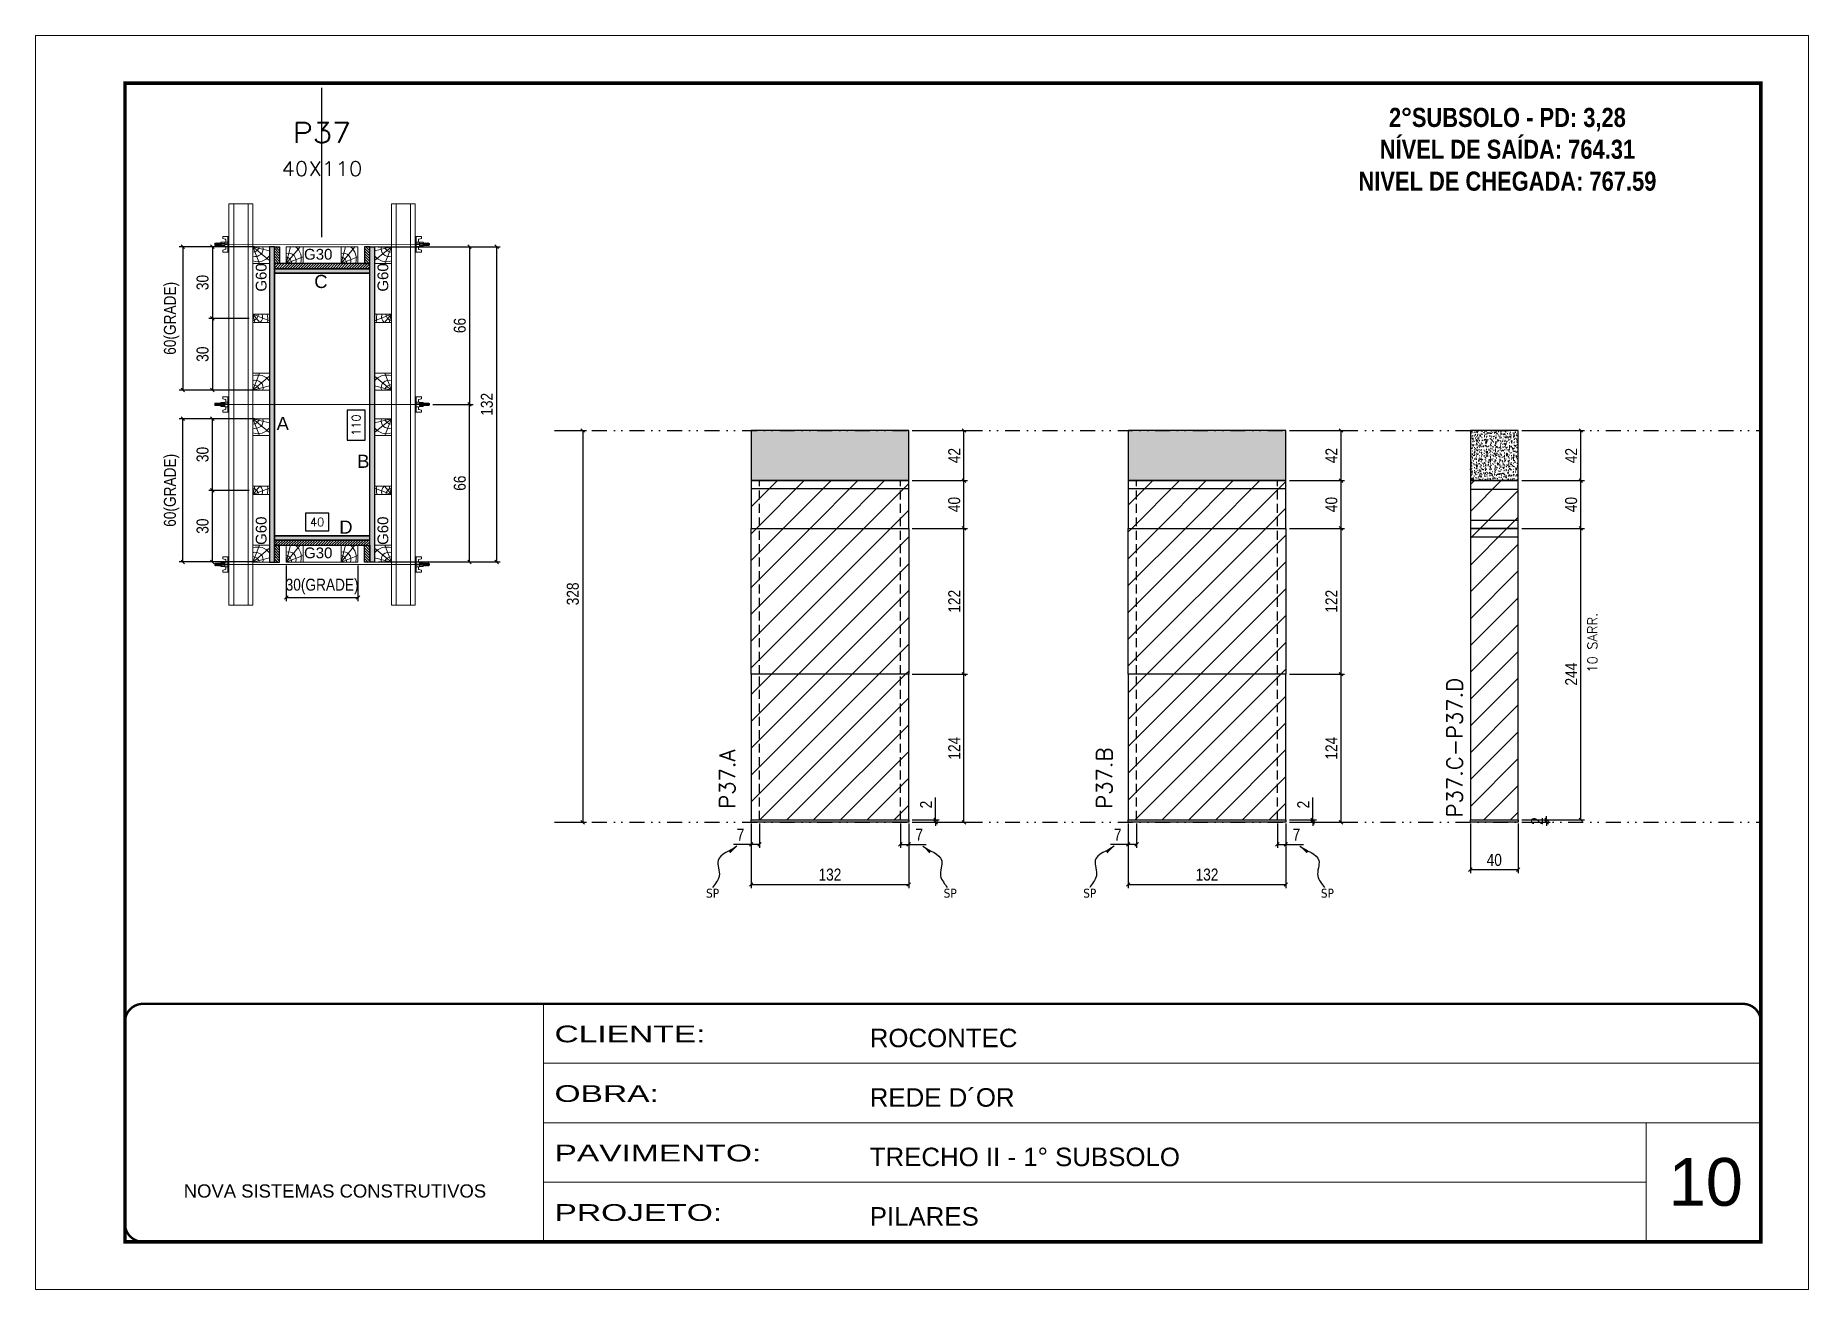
# Model space of a CAD drawing. Extents: x 1945 to 10875, y -3405 to 3369.
# Drawn here: x 3544 to 5029, y -1107 to -57 of the extents above; entities that cross this region are included whole.
import ezdxf
from ezdxf.enums import TextEntityAlignment as Align

# ---------------------------------------------------------------- set-up
doc = ezdxf.new("R2010")
doc.units = 0
for name, pattern in [('CONTINUO', [0]), ('DASHED', [0.75, 0.5, -0.25]), ('DIVIDE2', [0.625, 0.25, -0.125, 0, -0.125, 0, -0.125]), ('HIDDEN', [0.375, 0.25, -0.125])]:
    doc.linetypes.add(name, pattern=pattern)
for name, color, linetype, lineweight in [('CARIMBO', 255, 'Continuous', 9), ('Folhas', 255, 'Continuous', 9), ('Hachura', 251, 'Continuous', 9), ('Madeira', 126, 'Continuous', 18), ('Perfil Metálico', 224, 'Continuous', 18), ('SARRAFO DE PRESSAO', 251, 'DASHED', 9), ('Texto Seção', 7, 'Continuous', 15)]:
    doc.layers.add(name, color=color, linetype=linetype, lineweight=lineweight)
for name, color, linetype in [('CHAPA', 1, 'Continuous'), ('COTA', 241, 'Continuous'), ('cotas', 4, 'Continuous'), ('FUNDOS', 1, 'Continuous'), ('MEIO_PONT', 93, 'Continuous'), ('NOMENCLATURA', 7, 'Continuous'), ('Nível', 160, 'Continuous'), ('Painéis', 200, 'Continuous'), ('SARR_2.2x7', 40, 'Continuous'), ('SARRAFO', 251, 'Continuous'), ('Sarrafo de Pressão', 42, 'HIDDEN'), ('texto', 7, 'Continuous'), ('Texto de Titulo', 7, 'Continuous'), ('Texto Qtd Sarr', 242, 'Continuous'), ('TEXTO_GERAL', 7, 'Continuous')]:
    doc.layers.add(name, color=color, linetype=linetype)
doc.styles.add('ARIAL', font='arial.ttf')
doc.styles.add('COTA TECNICA', font='techl___.ttf', dxfattribs={"height": 10})
doc.styles.add('COTA TECNICA 2X', font='techl___.ttf', dxfattribs={"height": 10})
doc.styles.add('COTA TECNICA-50', font='techl___.ttf', dxfattribs={"height": 10})
doc.styles.add('REGUA-120', font='ROMANS.shx', dxfattribs={"height": 15})
doc.styles.add('ROMANC', font='techb___.ttf', dxfattribs={"height": 2.5})
doc.styles.add('ROMANS', font='romans.shx')
doc.styles.add('SANSSERIF', font='sas_____.pfb')
doc.styles.get("Standard").update_dxf_attribs({"font": 'arial.ttf'})
doc.styles.add('Tecnologia', font='')
doc.styles.get('Tecnologia').set_extended_font_data('Forgotten Futurist')
doc.dimstyles.new('COTA PAINEL-50', dxfattribs={"dimtxt": 10, "dimasz": 3, "dimexe": 3, "dimexo": 3, "dimgap": 3, "dimtad": 1, "dimdec": 1, "dimzin": 12, "dimdsep": 46, "dimtxsty": 'COTA TECNICA-50', "dimblk1": 'OBLIQUE', "dimblk2": 'OBLIQUE', "dimsah": 1, "dimcen": 0.9, "dimclrd": 4, "dimclre": 4, "dimclrt": 240, "dimadec": 1, "dimazin": 3, "dimtfac": 1, "dimtdec": 1, "dimtmove": 0, "dimatfit": 3, "dimfxl": 1, "dimtolj": 1, "dimtzin": 12, "dimarcsym": 0})
doc.dimstyles.new('PAINEL', dxfattribs={"dimtxt": 10, "dimasz": 3, "dimexe": 3, "dimexo": 3, "dimgap": 3, "dimtad": 1, "dimdec": 1, "dimzin": 12, "dimdsep": 46, "dimtxsty": 'COTA TECNICA', "dimblk1": 'OBLIQUE', "dimblk2": 'OBLIQUE', "dimsah": 1, "dimcen": 0.9, "dimclrd": 4, "dimclre": 4, "dimclrt": 240, "dimadec": 1, "dimazin": 3, "dimtfac": 1, "dimtdec": 1, "dimtmove": 0, "dimatfit": 3, "dimfxl": 1, "dimtolj": 1, "dimtzin": 12, "dimarcsym": 0})
doc.dimstyles.new('SECAO PILAR', dxfattribs={"dimtxt": 10, "dimasz": 3, "dimexe": 3, "dimexo": 3, "dimgap": 3, "dimtad": 1, "dimdec": 1, "dimlfac": 0.5, "dimzin": 12, "dimdsep": 46, "dimtxsty": 'COTA TECNICA 2X', "dimblk1": 'OBLIQUE', "dimblk2": 'OBLIQUE', "dimsah": 1, "dimcen": 0.9, "dimclrd": 256, "dimclre": 256, "dimclrt": 256, "dimadec": 1, "dimazin": 3, "dimtfac": 1, "dimtdec": 1, "dimtmove": 0, "dimatfit": 3, "dimfxl": 1, "dimtolj": 1, "dimtzin": 12, "dimarcsym": 0})
doc.dimstyles.new('SECÇÃO 2', dxfattribs={"dimtxt": 7, "dimasz": 6, "dimexe": 0.18, "dimexo": 2, "dimgap": -4, "dimtad": 3, "dimdec": 1, "dimlfac": 0.5, "dimzin": 12, "dimdsep": 46, "dimtxsty": 'ROMANS', "dimblk": 'ARCHTICK', "dimcen": 0.09, "dimse1": 1, "dimse2": 1, "dimsd1": 1, "dimsd2": 1, "dimclrd": 180, "dimclre": 5, "dimclrt": 1, "dimadec": 0, "dimazin": 3, "dimtfac": 1, "dimtdec": 1, "dimtofl": 0, "dimtmove": 0, "dimatfit": 3, "dimldrblk": 'ARCHTICK', "dimfxl": 1, "dimtolj": 1, "dimtzin": 0, "dimarcsym": 0})
doc.dimstyles.get("Standard").update_dxf_attribs({"dimtxt": 0.18, "dimasz": 0.18, "dimexe": 0.18, "dimexo": 0.0625, "dimgap": 0.09, "dimtad": 0, "dimtih": 1, "dimtoh": 1, "dimdec": 4, "dimzin": 0, "dimdsep": 46, "dimtxsty": 'Standard', "dimcen": 0.09, "dimadec": 0, "dimazin": 0, "dimtfac": 1, "dimtdec": 4, "dimtofl": 0, "dimtmove": 0, "dimatfit": 3, "dimfxl": 1, "dimtolj": 1, "dimtzin": 0, "dimarcsym": 0})
pattern_1 = [(45, (-127075.793, -33000.405), (-11.2253202, 11.2253202), [])]

msp = doc.modelspace()

# ---------------------------------------------------------------- texts
at = {"layer": 'CARIMBO', "style": 'ARIAL'}
msp.add_text('10', height=40, dxfattribs=at).set_placement((4911.57, -1037.21))
at = {"layer": 'NOMENCLATURA', "color": 2, "insert": (4776.53, -91.29), "char_height": 16, "attachment_point": 2, "style": 'ROMANC'}
msp.add_mtext_dynamic_manual_height_columns('\\P2°SUBSOLO - PD: 3,28\\PNÍVEL DE SAÍDA: 764.31\\PNIVEL DE CHEGADA: 767.59', width=300.2766, gutter_width=1, heights=[0], dxfattribs=at)
at = {"layer": 'texto', "color": 0, "char_height": 7.5, "attachment_point": 5}
for insert in [(4110.82, -775.56), (4309.84, -775.56), (4426.69, -775.56), (4625.72, -775.56)]:
    msp.add_mtext('{\\fTahoma|b0|i0|c0|p34;\\C4;SP}', dxfattribs=dict(at, insert=insert))
at = {"layer": 'Texto Seção', "color": 0, "linetype": 'Continuous', "style": 'SANSSERIF'}
for p in [(3732.75, -271.84), (3834.69, -271.84), (3732.75, -483.91), (3834.69, -483.91)]:
    msp.add_text('G60', height=9, rotation=90, dxfattribs=at).set_placement(p, align=Align.MIDDLE_LEFT)
at = {"layer": 'Texto Seção', "linetype": 'Continuous', "style": 'ROMANS'}
msp.add_text('10 SARR.', height=8, rotation=90, dxfattribs=at).set_placement((4851.66, -590.78))
at = {"layer": 'Texto Seção', "char_height": 13, "width": 285.3299, "attachment_point": 7, "rotation": 90, "style": 'REGUA-120'}
for s, insert in [('P37.C-P37.D', (4738.84, -712.14)), ('P37.A', (4129.6, -704.82)), ('P37.B', (4445.47, -704.82))]:
    msp.add_mtext(s, dxfattribs=dict(at, insert=insert))
at = {"layer": 'TEXTO_GERAL', "style": 'ARIAL'}
for s, p in [('C', (3782.78, -263.3)), ('A', (3750.83, -382.24)), ('B', (3818.33, -413.87)), ('D', (3803.73, -468.99))]:
    msp.add_text(s, height=11, dxfattribs=at).set_placement(p, align=Align.MIDDLE_CENTER)
at = {"layer": 'TEXTO_GERAL', "color": 0, "linetype": 'Continuous', "char_height": 9, "width": 285.3299, "attachment_point": 7, "style": 'SANSSERIF'}
for insert in [(3768.65, -245.18), (3768.65, -495.18)]:
    msp.add_mtext('G30', dxfattribs=dict(at, insert=insert))

# ---------------------------------------------------------------- blocks, each defined once
blk = doc.blocks.new('9999999999')
at = {"color": 30, "linetype": 'CONTINUO'}
for p, q in [((98564.6, 34230.2), (98564.6, 34429.4)), ((98564.6, 34379.6), (99584, 34379.6)), ((98564.6, 34329.8), (99488, 34329.8)), ((99584, 34329.8), (99488, 34329.8)), ((99488, 34329.8), (99488, 34230.2)), ((98564.6, 34280), (99488, 34280))]:
    blk.add_line(p, q, dxfattribs=at)
at = {"color": 30, "linetype": 'CONTINUO', "const_width": 2}
blk.add_lwpolyline([(99584, 34230.2), (99584, 34414.4, 0.414214), (99569, 34429.4), (98229, 34429.4, 0.414214), (98214, 34414.4), (98214, 34245.2, 0.414214), (98229, 34230.2), (99584, 34230.2)], format="xyb", dxfattribs=at)
at = {"layer": 'Folhas'}
blk.add_lwpolyline([(98139, 34190.2), (99624, 34190.2), (99624, 35240.2), (98139, 35240.2)], close=True, dxfattribs=at)
at = {"layer": 'Folhas', "color": 30, "const_width": 3}
blk.add_lwpolyline([(98214, 34230.2), (99584, 34230.2), (99584, 35200.2), (98214, 35200.2)], close=True, dxfattribs=at)
at = {"color": 7, "linetype": 'Continuous', "ltscale": 5, "style": 'ARIAL'}
for s, height, p in [('ROCONTEC', 15.48, (98837.7, 34393.1)), ('REDE D´OR', 15.48, (98837.7, 34343.3)), ('TRECHO II - 1° SUBSOLO', 15.483, (98837.7, 34293.5)), ('NOVA SISTEMAS CONSTRUTIVOS', 11.059, (98263.2, 34267.2)), ('PILARES', 15.48, (98837.7, 34243.7))]:
    blk.add_text(s, height=height, dxfattribs=at).set_placement(p)
at = {"layer": 'Folhas', "color": 7, "style": 'Tecnologia', "width": 1.5}
for s, p in [('CLIENTE:', (98573.7, 34397.2)), ('OBRA:', (98573.7, 34347.3)), ('PAVIMENTO:', (98573.7, 34297.5)), ('PROJETO:', (98573.7, 34247.7))]:
    blk.add_text(s, height=14, dxfattribs=at).set_placement(p)
blk = doc.blocks.new('_Oblique')
at = {"color": 0, "linetype": 'ByBlock', "lineweight": -2}
blk.add_line((-0.5, -0.5), (0.5, 0.5), dxfattribs=at)
blk = doc.blocks.new('*D418')
at = {"layer": 'cotas', "color": 4, "linetype": 'ByBlock', "lineweight": -2, "transparency": 16777216}
for p, q in [((3981.4, -388.1), (4005.1, -388.1)), ((4002.1, -388.1), (4002.1, -716.1)), ((3981.4, -716.1), (4005.1, -716.1))]:
    blk.add_line(p, q, dxfattribs=at)
at = {"layer": 'Defpoints', "color": 0, "linetype": 'ByBlock', "transparency": 16777216}
for p in [(3978.4, -388.1), (3978.4, -716.1), (4002.1, -716.1)]:
    blk.add_point(p, dxfattribs=at)
at = {"layer": 'cotas', "color": 4, "linetype": 'ByBlock', "lineweight": -2, "transparency": 16777216, "xscale": 3, "yscale": 3, "zscale": 3}
for p, rotation in [((4002.1, -388.1), 90), ((4002.1, -716.1), 270)]:
    blk.add_blockref('_Oblique', p, dxfattribs=dict(at, rotation=rotation))
at = {"layer": 'cotas', "color": 240, "linetype": 'ByBlock', "transparency": 16777216, "insert": (3993.8, -524.9), "char_height": 10, "attachment_point": 5, "rotation": 90, "style": 'COTA TECNICA'}
blk.add_mtext('\\A1;328', dxfattribs=at)
blk = doc.blocks.new('*D246')
at = {"layer": 'COTA', "color": 4, "lineweight": -2, "transparency": 16777216}
for p, q in [((4143.1, -717.1), (4143.1, -771.2)), ((4275.1, -717.1), (4275.1, -771.2)), ((4143.1, -768.2), (4275.1, -768.2))]:
    blk.add_line(p, q, dxfattribs=at)
at = {"layer": 'Defpoints', "color": 0, "transparency": 16777216}
for p in [(4143.1, -714.1), (4275.1, -714.1), (4275.1, -768.2)]:
    blk.add_point(p, dxfattribs=at)
at = {"layer": 'COTA', "color": 4, "lineweight": -2, "transparency": 16777216, "xscale": 3, "yscale": 3, "zscale": 3, "rotation": 180}
blk.add_blockref('_Oblique', (4143.1, -768.2), dxfattribs=at)
at = {"layer": 'COTA', "color": 4, "lineweight": -2, "transparency": 16777216, "xscale": 3, "yscale": 3, "zscale": 3}
blk.add_blockref('_Oblique', (4275.1, -768.2), dxfattribs=at)
at = {"layer": 'COTA', "color": 240, "transparency": 16777216, "insert": (4209.1, -760), "char_height": 10, "attachment_point": 5, "style": 'COTA TECNICA'}
blk.add_mtext('\\A1;132', dxfattribs=at)
blk = doc.blocks.new('*D297')
at = {"layer": 'COTA', "color": 4, "lineweight": -2, "transparency": 16777216}
for p, q in [((4278.1, -388.1), (4324.3, -388.1)), ((4321.3, -430.1), (4321.3, -388.1)), ((4278.1, -430.1), (4324.3, -430.1))]:
    blk.add_line(p, q, dxfattribs=at)
at = {"layer": 'Defpoints', "color": 0, "transparency": 16777216}
for p in [(4275.1, -388.1), (4321.3, -388.1), (4275.1, -430.1)]:
    blk.add_point(p, dxfattribs=at)
at = {"layer": 'COTA', "color": 4, "lineweight": -2, "transparency": 16777216, "xscale": 3, "yscale": 3, "zscale": 3}
for p, rotation in [((4321.3, -388.1), 90), ((4321.3, -430.1), 270)]:
    blk.add_blockref('_Oblique', p, dxfattribs=dict(at, rotation=rotation))
at = {"layer": 'COTA', "color": 240, "transparency": 16777216, "insert": (4313.2, -409.1), "char_height": 10, "attachment_point": 5, "rotation": 90, "style": 'COTA TECNICA'}
blk.add_mtext('\\A1;42', dxfattribs=at)
blk = doc.blocks.new('*D298')
at = {"layer": 'COTA', "color": 4, "lineweight": -2, "transparency": 16777216}
for p, q in [((4278.1, -592.1), (4324.3, -592.1)), ((4321.3, -716.1), (4321.3, -592.1)), ((4278.1, -716.1), (4324.3, -716.1))]:
    blk.add_line(p, q, dxfattribs=at)
at = {"layer": 'Defpoints', "color": 0, "transparency": 16777216}
for p in [(4275.1, -592.1), (4321.3, -592.1), (4275.1, -716.1)]:
    blk.add_point(p, dxfattribs=at)
at = {"layer": 'COTA', "color": 4, "lineweight": -2, "transparency": 16777216, "xscale": 3, "yscale": 3, "zscale": 3}
for p, rotation in [((4321.3, -592.1), 90), ((4321.3, -716.1), 270)]:
    blk.add_blockref('_Oblique', p, dxfattribs=dict(at, rotation=rotation))
at = {"layer": 'COTA', "color": 240, "transparency": 16777216, "insert": (4313.2, -654.1), "char_height": 10, "attachment_point": 5, "rotation": 90, "style": 'COTA TECNICA-50'}
blk.add_mtext('\\A1;124', dxfattribs=at)
blk = doc.blocks.new('*D299')
at = {"layer": 'COTA', "color": 4, "lineweight": -2, "transparency": 16777216}
for p, q in [((4297.6, -714.1), (4297.6, -695.3)), ((4278.1, -714.1), (4300.6, -714.1)), ((4278.1, -716.1), (4300.6, -716.1)), ((4297.6, -716.1), (4297.6, -714.1)), ((4297.6, -716.1), (4297.6, -719.1))]:
    blk.add_line(p, q, dxfattribs=at)
at = {"layer": 'Defpoints', "color": 0, "transparency": 16777216}
for p in [(4275.1, -714.1), (4275.1, -716.1), (4297.6, -716.1)]:
    blk.add_point(p, dxfattribs=at)
at = {"layer": 'COTA', "color": 4, "lineweight": -2, "transparency": 16777216, "xscale": 3, "yscale": 3, "zscale": 3}
for p, rotation in [((4297.6, -714.1), 270), ((4297.6, -716.1), 90)]:
    blk.add_blockref('_Oblique', p, dxfattribs=dict(at, rotation=rotation))
at = {"layer": 'COTA', "color": 240, "transparency": 16777216, "insert": (4289.6, -701.3), "char_height": 10, "attachment_point": 5, "rotation": 90, "style": 'COTA TECNICA-50'}
blk.add_mtext('\\A1;2', dxfattribs=at)
blk = doc.blocks.new('*D300')
at = {"layer": 'COTA', "color": 4, "linetype": 'ByBlock', "lineweight": -2, "transparency": 16777216}
for p, q in [((4278.1, -470.1), (4324.3, -470.1)), ((4321.3, -592.1), (4321.3, -470.1)), ((4278.1, -592.1), (4324.3, -592.1))]:
    blk.add_line(p, q, dxfattribs=at)
at = {"layer": 'Defpoints', "color": 0, "linetype": 'ByBlock', "transparency": 16777216}
for p in [(4275.1, -470.1), (4321.3, -470.1), (4275.1, -592.1)]:
    blk.add_point(p, dxfattribs=at)
at = {"layer": 'COTA', "color": 4, "linetype": 'ByBlock', "lineweight": -2, "transparency": 16777216, "xscale": 3, "yscale": 3, "zscale": 3}
for p, rotation in [((4321.3, -470.1), 90), ((4321.3, -592.1), 270)]:
    blk.add_blockref('_Oblique', p, dxfattribs=dict(at, rotation=rotation))
at = {"layer": 'COTA', "color": 240, "linetype": 'ByBlock', "transparency": 16777216, "insert": (4313.2, -531.1), "char_height": 10, "attachment_point": 5, "rotation": 90, "style": 'COTA TECNICA'}
blk.add_mtext('\\A1;122', dxfattribs=at)
blk = doc.blocks.new('*D301')
at = {"layer": 'COTA', "color": 4, "lineweight": -2, "transparency": 16777216}
for p, q in [((4143.1, -719.1), (4143.1, -737.6)), ((4150.1, -717.1), (4150.1, -737.6)), ((4143.1, -734.6), (4128.3, -734.6)), ((4150.1, -734.6), (4143.1, -734.6))]:
    blk.add_line(p, q, dxfattribs=at)
at = {"layer": 'Defpoints', "color": 0, "transparency": 16777216}
for p in [(4143.1, -716.1), (4150.1, -714.1), (4143.1, -734.6)]:
    blk.add_point(p, dxfattribs=at)
at = {"layer": 'COTA', "color": 4, "lineweight": -2, "transparency": 16777216, "xscale": 3, "yscale": 3, "zscale": 3, "rotation": 180}
blk.add_blockref('_Oblique', (4143.1, -734.6), dxfattribs=at)
at = {"layer": 'COTA', "color": 4, "lineweight": -2, "transparency": 16777216, "xscale": 3, "yscale": 3, "zscale": 3}
blk.add_blockref('_Oblique', (4150.1, -734.6), dxfattribs=at)
at = {"layer": 'COTA', "color": 240, "transparency": 16777216, "insert": (4134.2, -726.5), "char_height": 10, "attachment_point": 5, "style": 'COTA TECNICA-50'}
blk.add_mtext('\\A1;7', dxfattribs=at)
blk = doc.blocks.new('*D302')
at = {"layer": 'COTA', "color": 4, "lineweight": -2, "transparency": 16777216}
for p, q in [((4268.1, -717.1), (4268.1, -737.6)), ((4275.1, -719.1), (4275.1, -737.6)), ((4268.1, -734.6), (4275.1, -734.6)), ((4275.1, -734.6), (4289.8, -734.6))]:
    blk.add_line(p, q, dxfattribs=at)
at = {"layer": 'Defpoints', "color": 0, "transparency": 16777216}
for p in [(4268.1, -714.1), (4275.1, -716.1), (4275.1, -734.6)]:
    blk.add_point(p, dxfattribs=at)
at = {"layer": 'COTA', "color": 4, "lineweight": -2, "transparency": 16777216, "xscale": 3, "yscale": 3, "zscale": 3, "rotation": 180}
blk.add_blockref('_Oblique', (4268.1, -734.6), dxfattribs=at)
at = {"layer": 'COTA', "color": 4, "lineweight": -2, "transparency": 16777216, "xscale": 3, "yscale": 3, "zscale": 3}
blk.add_blockref('_Oblique', (4275.1, -734.6), dxfattribs=at)
at = {"layer": 'COTA', "color": 240, "transparency": 16777216, "insert": (4283.9, -726.5), "char_height": 10, "attachment_point": 5, "style": 'COTA TECNICA-50'}
blk.add_mtext('\\A1;7', dxfattribs=at)
blk = doc.blocks.new('*D303')
at = {"layer": 'COTA', "color": 4, "lineweight": -2, "transparency": 16777216}
for p, q in [((4788.5, -470.1), (4841, -470.1)), ((4838, -714.1), (4838, -470.1)), ((4788.5, -714.1), (4841, -714.1))]:
    blk.add_line(p, q, dxfattribs=at)
at = {"layer": 'Defpoints', "color": 0, "transparency": 16777216}
for p in [(4785.5, -470.1), (4838, -470.1), (4785.5, -714.1)]:
    blk.add_point(p, dxfattribs=at)
at = {"layer": 'COTA', "color": 4, "lineweight": -2, "transparency": 16777216, "xscale": 3, "yscale": 3, "zscale": 3}
for p, rotation in [((4838, -470.1), 90), ((4838, -714.1), 270)]:
    blk.add_blockref('_Oblique', p, dxfattribs=dict(at, rotation=rotation))
at = {"layer": 'COTA', "color": 240, "transparency": 16777216, "insert": (4829.9, -592.1), "char_height": 10, "attachment_point": 5, "rotation": 90, "style": 'COTA TECNICA'}
blk.add_mtext('\\A1;244', dxfattribs=at)
blk = doc.blocks.new('*D304')
at = {"layer": 'COTA', "color": 4, "lineweight": -2, "transparency": 16777216}
for p, q in [((4788.5, -388.1), (4841, -388.1)), ((4838, -430.1), (4838, -388.1)), ((4788.5, -430.1), (4841, -430.1))]:
    blk.add_line(p, q, dxfattribs=at)
at = {"layer": 'Defpoints', "color": 0, "transparency": 16777216}
for p in [(4785.5, -388.1), (4838, -388.1), (4785.5, -430.1)]:
    blk.add_point(p, dxfattribs=at)
at = {"layer": 'COTA', "color": 4, "lineweight": -2, "transparency": 16777216, "xscale": 3, "yscale": 3, "zscale": 3}
for p, rotation in [((4838, -388.1), 90), ((4838, -430.1), 270)]:
    blk.add_blockref('_Oblique', p, dxfattribs=dict(at, rotation=rotation))
at = {"layer": 'COTA', "color": 240, "transparency": 16777216, "insert": (4829.9, -409.1), "char_height": 10, "attachment_point": 5, "rotation": 90, "style": 'COTA TECNICA'}
blk.add_mtext('\\A1;42', dxfattribs=at)
blk = doc.blocks.new('*D305')
at = {"layer": 'COTA', "color": 4, "lineweight": -2, "transparency": 16777216}
for p, q in [((4745.5, -717.1), (4745.5, -758.8)), ((4785.5, -717.1), (4785.5, -758.8)), ((4745.5, -755.8), (4785.5, -755.8))]:
    blk.add_line(p, q, dxfattribs=at)
at = {"layer": 'Defpoints', "color": 0, "transparency": 16777216}
for p in [(4745.5, -714.1), (4785.5, -714.1), (4785.5, -755.8)]:
    blk.add_point(p, dxfattribs=at)
at = {"layer": 'COTA', "color": 4, "lineweight": -2, "transparency": 16777216, "xscale": 3, "yscale": 3, "zscale": 3, "rotation": 180}
blk.add_blockref('_Oblique', (4745.5, -755.8), dxfattribs=at)
at = {"layer": 'COTA', "color": 4, "lineweight": -2, "transparency": 16777216, "xscale": 3, "yscale": 3, "zscale": 3}
blk.add_blockref('_Oblique', (4785.5, -755.8), dxfattribs=at)
at = {"layer": 'COTA', "color": 240, "transparency": 16777216, "insert": (4765.5, -747.7), "char_height": 10, "attachment_point": 5, "style": 'COTA TECNICA'}
blk.add_mtext('\\A1;40', dxfattribs=at)
blk = doc.blocks.new('*D429')
at = {"layer": 'COTA', "color": 4, "linetype": 'ByBlock', "lineweight": -2, "transparency": 16777216}
for p, q in [((4788.5, -430.1), (4841, -430.1)), ((4838, -470.1), (4838, -430.1)), ((4788.5, -470.1), (4841, -470.1))]:
    blk.add_line(p, q, dxfattribs=at)
at = {"layer": 'Defpoints', "color": 0, "linetype": 'ByBlock', "transparency": 16777216}
for p in [(4785.5, -430.1), (4838, -430.1), (4785.5, -470.1)]:
    blk.add_point(p, dxfattribs=at)
at = {"layer": 'COTA', "color": 4, "linetype": 'ByBlock', "lineweight": -2, "transparency": 16777216, "xscale": 3, "yscale": 3, "zscale": 3}
for p, rotation in [((4838, -430.1), 90), ((4838, -470.1), 270)]:
    blk.add_blockref('_Oblique', p, dxfattribs=dict(at, rotation=rotation))
at = {"layer": 'COTA', "color": 240, "linetype": 'ByBlock', "transparency": 16777216, "insert": (4829.9, -450.1), "char_height": 10, "attachment_point": 5, "rotation": 90, "style": 'COTA TECNICA'}
blk.add_mtext('\\A1;40', dxfattribs=at)
blk = doc.blocks.new('*D306')
at = {"layer": 'COTA', "color": 4, "lineweight": -2, "transparency": 16777216}
for p, q in [((4809.3, -714.1), (4809.3, -711.1)), ((4788.5, -714.1), (4812.3, -714.1)), ((4788.5, -716.1), (4812.3, -716.1)), ((4809.3, -716.1), (4809.3, -714.1)), ((4809.3, -716.1), (4809.3, -719.1))]:
    blk.add_line(p, q, dxfattribs=at)
at = {"layer": 'Defpoints', "color": 0, "transparency": 16777216}
for p in [(4785.5, -714.1), (4785.5, -716.1), (4809.3, -714.1)]:
    blk.add_point(p, dxfattribs=at)
at = {"layer": 'COTA', "color": 4, "lineweight": -2, "transparency": 16777216, "xscale": 3, "yscale": 3, "zscale": 3}
for p, rotation in [((4809.3, -714.1), 270), ((4809.3, -716.1), 90)]:
    blk.add_blockref('_Oblique', p, dxfattribs=dict(at, rotation=rotation))
at = {"layer": 'COTA', "color": 240, "transparency": 16777216, "insert": (4801.3, -715.1), "char_height": 10, "attachment_point": 5, "rotation": 90, "style": 'COTA TECNICA-50'}
blk.add_mtext('\\A1;2', dxfattribs=at)
blk = doc.blocks.new('titulo1')
at = {"layer": 'Defpoints', "color": 252, "linetype": 'HIDDEN', "ltscale": 2}
blk.add_line((0, 0), (0, 125), dxfattribs=at)
at = {"layer": 'Defpoints', "style": 'ROMANS', "oblique": 15}
blk.add_attdef('FOLHA', text='', height=10, dxfattribs=at).set_placement((0, 15.6), align=Align.MIDDLE_CENTER)
at = {"layer": 'Texto Qtd Sarr', "color": 3, "style": 'ROMANS', "oblique": 15}
for tag, height, p in [('TITULO', 17, (0, 71.4)), ('SEÇÃO', 12, (0, 41.5))]:
    blk.add_attdef(tag, text='', height=height, dxfattribs=at).set_placement(p, align=Align.MIDDLE_CENTER)
blk = doc.blocks.new('*D307')
at = {"layer": 'COTA', "color": 180, "lineweight": -2, "transparency": 16777216}
for p, q in [((3819.8, -371.1), (3804.8, -371.1)), ((3804.8, -371.1), (3804.8, -396.1)), ((3819.8, -396.1), (3819.8, -371.1)), ((3804.8, -396.1), (3819.8, -396.1))]:
    blk.add_line(p, q, dxfattribs=at)
at = {"layer": 'Defpoints', "color": 0, "transparency": 16777216}
for p in [(3823.8, -256.2), (3823.8, -256.2), (3823.8, -476.2)]:
    blk.add_point(p, dxfattribs=at)
at = {"layer": 'COTA', "color": 1, "transparency": 16777216, "insert": (3812.3, -383.6), "char_height": 7, "attachment_point": 5, "rotation": 90, "style": 'ROMANS'}
blk.add_mtext('\\A1;110', dxfattribs=at)
blk = doc.blocks.new('_ArchTick')
at = {"color": 0, "linetype": 'ByBlock', "const_width": 0.15}
blk.add_lwpolyline([(-0.5, -0.5), (0.5, 0.5)], dxfattribs=at)
blk = doc.blocks.new('*D308')
at = {"layer": 'COTA', "lineweight": -2, "transparency": 16777216}
for p, q in [((3830.8, -234.2), (3933, -234.2)), ((3930, -498.2), (3930, -234.2)), ((3830.8, -498.2), (3933, -498.2))]:
    blk.add_line(p, q, dxfattribs=at)
at = {"layer": 'Defpoints', "color": 0, "transparency": 16777216}
for p in [(3827.8, -234.2), (3930, -234.2), (3827.8, -498.2)]:
    blk.add_point(p, dxfattribs=at)
at = {"layer": 'COTA', "lineweight": -2, "transparency": 16777216, "xscale": 3, "yscale": 3, "zscale": 3}
for p, rotation in [((3930, -234.2), 90), ((3930, -498.2), 270)]:
    blk.add_blockref('_Oblique', p, dxfattribs=dict(at, rotation=rotation))
at = {"layer": 'COTA', "transparency": 16777216, "insert": (3921.8, -366.2), "char_height": 10, "attachment_point": 5, "rotation": 90, "style": 'COTA TECNICA 2X'}
blk.add_mtext('\\A1;132', dxfattribs=at)
blk = doc.blocks.new('*D309')
at = {"layer": 'COTA', "lineweight": -2, "transparency": 16777216}
for p, q in [((3876.6, -366.2), (3910.2, -366.2)), ((3907.2, -498.2), (3907.2, -366.2)), ((3864.8, -498.2), (3910.2, -498.2))]:
    blk.add_line(p, q, dxfattribs=at)
at = {"layer": 'Defpoints', "color": 0, "transparency": 16777216}
for p in [(3873.6, -366.2), (3907.2, -366.2), (3861.8, -498.2)]:
    blk.add_point(p, dxfattribs=at)
at = {"layer": 'COTA', "lineweight": -2, "transparency": 16777216, "xscale": 3, "yscale": 3, "zscale": 3}
for p, rotation in [((3907.2, -366.2), 90), ((3907.2, -498.2), 270)]:
    blk.add_blockref('_Oblique', p, dxfattribs=dict(at, rotation=rotation))
at = {"layer": 'COTA', "transparency": 16777216, "insert": (3899.1, -432.2), "char_height": 10, "attachment_point": 5, "rotation": 90, "style": 'COTA TECNICA 2X'}
blk.add_mtext('\\A1;66', dxfattribs=at)
blk = doc.blocks.new('*D310')
at = {"layer": 'COTA', "lineweight": -2, "transparency": 16777216}
for p, q in [((3864.8, -234.2), (3910.2, -234.2)), ((3907.2, -234.2), (3907.2, -366.2)), ((3876.6, -366.2), (3910.2, -366.2))]:
    blk.add_line(p, q, dxfattribs=at)
at = {"layer": 'Defpoints', "color": 0, "transparency": 16777216}
for p in [(3861.8, -234.2), (3873.6, -366.2), (3907.2, -366.2)]:
    blk.add_point(p, dxfattribs=at)
at = {"layer": 'COTA', "lineweight": -2, "transparency": 16777216, "xscale": 3, "yscale": 3, "zscale": 3}
for p, rotation in [((3907.2, -234.2), 90), ((3907.2, -366.2), 270)]:
    blk.add_blockref('_Oblique', p, dxfattribs=dict(at, rotation=rotation))
at = {"layer": 'COTA', "transparency": 16777216, "insert": (3899.1, -300.2), "char_height": 10, "attachment_point": 5, "rotation": 90, "style": 'COTA TECNICA 2X'}
blk.add_mtext('\\A1;66', dxfattribs=at)
blk = doc.blocks.new('*D311')
at = {"layer": 'COTA', "color": 180, "lineweight": -2, "transparency": 16777216}
for p, q in [((3789.3, -457.2), (3769.9, -457.2)), ((3769.9, -457.2), (3769.9, -472.2)), ((3789.3, -472.2), (3789.3, -457.2)), ((3769.9, -472.2), (3789.3, -472.2))]:
    blk.add_line(p, q, dxfattribs=at)
at = {"layer": 'Defpoints', "color": 0, "transparency": 16777216}
for p in [(3743.8, -476.2), (3743.8, -476.2), (3823.8, -476.2)]:
    blk.add_point(p, dxfattribs=at)
at = {"layer": 'COTA', "color": 1, "transparency": 16777216, "insert": (3779.6, -464.7), "char_height": 7, "attachment_point": 5, "style": 'ROMANS'}
blk.add_mtext('\\A1;40', dxfattribs=at)
blk = doc.blocks.new('C')
at = {"layer": 'Hachura', "color": 0}
for p, q in [((0, 3.22), (0, -3.22)), ((0.45, 3.22), (0, 3.22)), ((0.46, 3.16), (0, 3.16)), ((0.46, 3.05), (0, 3.05)), ((0.46, 2.88), (0, 2.88)), ((0, 2.75), (0, -1.16)), ((0.46, 2.65), (0, 2.65)), ((0.46, 2.23), (0, 2.23)), ((0.46, 1.51), (0, 1.51)), ((0.39, 0.49), (0.17, 0.49)), ((0.45, -3.23), (0.45, 3.22)), ((0.45, 3.22), (2.58, 3.22)), ((1.74, 0.97), (0.45, 0.97)), ((1.45, 0.1), (0.45, 0.1)), ((1.35, 1.94), (1.35, 0.96)), ((2.58, 2.39), (1.47, 2.09)), ((1.74, -0.97), (1.74, 0.97)), ((1.74, 0.97), (1.74, 0.84)), ((1.74, 0.97), (1.74, 0.84)), ((1.74, 0.84), (3.35, 0.84)), ((3.35, 0.45), (1.74, 0.45)), ((2.58, 3.22), (2.58, 2.39)), ((3.32, 0.84), (3.32, -0.84)), ((3.35, 0.84), (3.35, -0.84)), ((3.68, 0.45), (3.35, 0.45)), ((3.84, -0.52), (3.35, 0.45)), ((3.35, 0.06), (3.67, -0.57)), ((3.68, 0.45), (4.16, -0.52)), ((3.72, 0.5), (4.25, -0.57)), ((4.37, -0.55), (3.83, 0.53)), ((4.15, 0.45), (3.93, 0.45)), ((4.42, -0.52), (3.93, 0.45)), ((4.15, 0.45), (4.26, 0.45)), ((4.26, 0.45), (4.74, -0.52)), ((4.3, 0.5), (4.83, -0.57)), ((4.95, -0.55), (4.41, 0.53)), ((4.51, 0.45), (4.84, 0.45)), ((5, -0.52), (4.51, 0.45)), ((4.84, 0.45), (5.32, -0.52)), ((4.88, 0.5), (5.41, -0.57)), ((5.53, -0.55), (4.99, 0.53)), ((5.58, -0.52), (5.09, 0.45)), ((5.42, 0.45), (5.09, 0.45)), ((5.58, -0.52), (5.09, 0.45)), ((5.42, 0.45), (5.74, -0.19)), ((5.46, 0.5), (5.74, -0.07)), ((5.74, 0.19), (5.57, 0.53)), ((5.74, 0.32), (5.68, 0.45)), ((5.68, 0.45), (5.74, 0.45)), ((5.74, 0.45), (5.9, 0.29)), ((5.74, 0.45), (5.74, -0.52)), ((5.9, -0.36), (5.9, 0.29)), ((0.45, 0), (0, 0)), ((0.46, -1.52), (0, -1.52)), ((0.46, -2.23), (0, -2.23)), ((0.46, -2.65), (0, -2.65)), ((0.46, -2.88), (0, -2.88)), ((0.46, -3.05), (0, -3.05)), ((0.46, -3.16), (0, -3.16)), ((0, -3.22), (2.57, -3.22)), ((0.08, -0.48), (0.29, -0.48)), ((0.29, -0.48), (0.4, -0.48)), ((0.45, 0), (0.45, -0.97)), ((0.45, -0.16), (1.45, -0.16)), ((0.45, -0.65), (0.45, -0.32)), ((0.45, -3.23), (0.45, -0.65)), ((0.45, -0.97), (1.74, -0.97)), ((1.35, -1.94), (1.35, -0.97)), ((2.58, -2.39), (1.47, -2.1)), ((3.35, -0.32), (1.74, -0.32)), ((3.35, -0.84), (1.74, -0.84)), ((2.58, -3.23), (2.58, -2.39)), ((3.35, -0.07), (3.58, -0.52)), ((3.35, -0.52), (3.58, -0.52)), ((3.84, -0.52), (4.16, -0.52)), ((4.42, -0.52), (4.74, -0.52)), ((4.63, -0.52), (4.74, -0.52)), ((5, -0.52), (5.32, -0.52)), ((5.58, -0.52), (5.74, -0.52)), ((5.74, -0.52), (5.9, -0.36)), ((5.74, -0.52), (5.74, -0.52))]:
    blk.add_line(p, q, dxfattribs=at)
for centre, radius, start, end in [((1.52, 1.94), 0.161, 104.74356, 180), ((1.44, -0.03), 0.129, 272.69497, 87.30503), ((3.81, 0.39), 0.143, 25.56881, 154.43119), ((4.39, 0.39), 0.143, 25.56881, 154.43119), ((4.97, 0.39), 0.143, 25.56881, 154.43119), ((5.55, 0.39), 0.143, 25.56881, 154.43119), ((0.17, -0.37), 0.174, 221.74404, 317.85924), ((1.52, -1.94), 0.161, 180, 255.25644), ((3.71, -0.4), 0.174, 222.14076, 318.25596), ((4.29, -0.4), 0.174, 222.14076, 318.25596), ((4.87, -0.4), 0.174, 222.14076, 318.25596), ((5.45, -0.4), 0.174, 222.14076, 318.25596), ((5.61, -0.4), 0.174, 317.85924, 318.25596)]:
    blk.add_arc(centre, radius, start, end, dxfattribs=at)
blk = doc.blocks.new('PONTALETE')
at = {"layer": 'Madeira'}
for q in [(2.71, 7), (7, 5.76), (7, 1.74)]:
    blk.add_line((0, 0), q, dxfattribs=at)
blk.add_lwpolyline([(0, 0), (7, 0), (7, 7), (0, 7)], close=True, dxfattribs=at)
for centre, radius, start, end in [((2.04, 0.06), 6.23, 37.28179, 109.09128), ((1.09, 0.9), 3.19, 343.60304, 109.98471), ((-0.21, -0.78), 3.09, 14.63219, 86.0383)]:
    blk.add_arc(centre, radius, start, end, dxfattribs=at)
blk = doc.blocks.new('*D312')
at = {"layer": 'COTA', "lineweight": -2, "transparency": 16777216}
for p, q in [((3727.1, -378.2), (3664.1, -378.2)), ((3667.1, -498.2), (3667.1, -378.2)), ((3727.1, -498.2), (3664.1, -498.2))]:
    blk.add_line(p, q, dxfattribs=at)
at = {"layer": 'Defpoints', "color": 0, "transparency": 16777216}
for p in [(3667.1, -378.2), (3730.1, -378.2), (3730.1, -498.2)]:
    blk.add_point(p, dxfattribs=at)
at = {"layer": 'COTA', "lineweight": -2, "transparency": 16777216, "xscale": 3, "yscale": 3, "zscale": 3}
for p, rotation in [((3667.1, -378.2), 90), ((3667.1, -498.2), 270)]:
    blk.add_blockref('_Oblique', p, dxfattribs=dict(at, rotation=rotation))
at = {"layer": 'COTA', "transparency": 16777216, "insert": (3657.8, -438.2), "char_height": 10, "attachment_point": 5, "rotation": 90, "style": 'COTA TECNICA 2X'}
blk.add_mtext('\\A1;60(GRADE)', dxfattribs=at)
blk = doc.blocks.new('*D444')
at = {"layer": 'COTA', "lineweight": -2, "transparency": 16777216}
for p, q in [((3753.8, -501.2), (3753.8, -530.9)), ((3813.8, -501.2), (3813.8, -530.9)), ((3753.8, -527.9), (3813.8, -527.9))]:
    blk.add_line(p, q, dxfattribs=at)
at = {"layer": 'Defpoints', "color": 0, "transparency": 16777216}
for p in [(3753.8, -498.2), (3813.8, -498.2), (3813.8, -527.9)]:
    blk.add_point(p, dxfattribs=at)
at = {"layer": 'COTA', "lineweight": -2, "transparency": 16777216, "xscale": 3, "yscale": 3, "zscale": 3, "rotation": 180}
blk.add_blockref('_Oblique', (3753.8, -527.9), dxfattribs=at)
at = {"layer": 'COTA', "lineweight": -2, "transparency": 16777216, "xscale": 3, "yscale": 3, "zscale": 3}
blk.add_blockref('_Oblique', (3813.8, -527.9), dxfattribs=at)
at = {"layer": 'COTA', "transparency": 16777216, "insert": (3783.8, -518.7), "char_height": 10, "attachment_point": 5, "style": 'COTA TECNICA 2X'}
blk.add_mtext('\\A1;30(GRADE)', dxfattribs=at)
blk = doc.blocks.new('MEIO PONTALETE')
at = {"layer": 'Madeira'}
for q in [(2.71, 7), (3.5, 2.88), (3.5, 0.87)]:
    blk.add_line((0, 0), q, dxfattribs=at)
blk.add_lwpolyline([(0, 0), (3.5, 0), (3.5, 7), (0, 7)], close=True, dxfattribs=at)
for centre, radius, start, end in [((2.04, 0.06), 6.23, 76.44987, 109.09128), ((1.09, 0.9), 3.19, 40.90626, 109.98471), ((-0.21, -0.78), 3.09, 14.63219, 86.0383)]:
    blk.add_arc(centre, radius, start, end, dxfattribs=at)
blk = doc.blocks.new('*D445')
at = {"layer": 'COTA', "lineweight": -2, "transparency": 16777216}
for p, q in [((3722.8, -438.2), (3688.9, -438.2)), ((3691.9, -498.2), (3691.9, -438.2)), ((3722.8, -498.2), (3688.9, -498.2))]:
    blk.add_line(p, q, dxfattribs=at)
at = {"layer": 'Defpoints', "color": 0, "transparency": 16777216}
for p in [(3691.9, -438.2), (3725.8, -438.2), (3725.8, -498.2)]:
    blk.add_point(p, dxfattribs=at)
at = {"layer": 'COTA', "lineweight": -2, "transparency": 16777216, "xscale": 3, "yscale": 3, "zscale": 3}
for p, rotation in [((3691.9, -438.2), 90), ((3691.9, -498.2), 270)]:
    blk.add_blockref('_Oblique', p, dxfattribs=dict(at, rotation=rotation))
at = {"layer": 'COTA', "transparency": 16777216, "insert": (3683.7, -468.2), "char_height": 10, "attachment_point": 5, "rotation": 90, "style": 'COTA TECNICA 2X'}
blk.add_mtext('\\A1;30', dxfattribs=at)
blk = doc.blocks.new('*D446')
at = {"layer": 'COTA', "lineweight": -2, "transparency": 16777216}
for p, q in [((3722.8, -378.2), (3688.9, -378.2)), ((3691.9, -438.2), (3691.9, -378.2)), ((3722.8, -438.2), (3688.9, -438.2))]:
    blk.add_line(p, q, dxfattribs=at)
at = {"layer": 'Defpoints', "color": 0, "transparency": 16777216}
for p in [(3691.9, -378.2), (3725.8, -378.2), (3725.8, -438.2)]:
    blk.add_point(p, dxfattribs=at)
at = {"layer": 'COTA', "lineweight": -2, "transparency": 16777216, "xscale": 3, "yscale": 3, "zscale": 3}
for p, rotation in [((3691.9, -378.2), 90), ((3691.9, -438.2), 270)]:
    blk.add_blockref('_Oblique', p, dxfattribs=dict(at, rotation=rotation))
at = {"layer": 'COTA', "transparency": 16777216, "insert": (3683.7, -408.2), "char_height": 10, "attachment_point": 5, "rotation": 90, "style": 'COTA TECNICA 2X'}
blk.add_mtext('\\A1;30', dxfattribs=at)
blk = doc.blocks.new('*D330')
at = {"layer": 'COTA', "lineweight": -2, "transparency": 16777216}
for p, q in [((3727.1, -234.2), (3664.1, -234.2)), ((3667.1, -234.2), (3667.1, -354.2)), ((3727.1, -354.2), (3664.1, -354.2))]:
    blk.add_line(p, q, dxfattribs=at)
at = {"layer": 'Defpoints', "color": 0, "transparency": 16777216}
for p in [(3730.1, -234.2), (3667.1, -354.2), (3730.1, -354.2)]:
    blk.add_point(p, dxfattribs=at)
at = {"layer": 'COTA', "lineweight": -2, "transparency": 16777216, "xscale": 3, "yscale": 3, "zscale": 3}
for p, rotation in [((3667.1, -234.2), 90), ((3667.1, -354.2), 270)]:
    blk.add_blockref('_Oblique', p, dxfattribs=dict(at, rotation=rotation))
at = {"layer": 'COTA', "transparency": 16777216, "insert": (3657.8, -294.2), "char_height": 10, "attachment_point": 5, "rotation": 90, "style": 'COTA TECNICA 2X'}
blk.add_mtext('\\A1;60(GRADE)', dxfattribs=at)
blk = doc.blocks.new('*D447')
at = {"layer": 'COTA', "lineweight": -2, "transparency": 16777216}
for p, q in [((3722.8, -234.2), (3688.9, -234.2)), ((3691.9, -234.2), (3691.9, -294.2)), ((3722.8, -294.2), (3688.9, -294.2))]:
    blk.add_line(p, q, dxfattribs=at)
at = {"layer": 'Defpoints', "color": 0, "transparency": 16777216}
for p in [(3725.8, -234.2), (3691.9, -294.2), (3725.8, -294.2)]:
    blk.add_point(p, dxfattribs=at)
at = {"layer": 'COTA', "lineweight": -2, "transparency": 16777216, "xscale": 3, "yscale": 3, "zscale": 3}
for p, rotation in [((3691.9, -234.2), 90), ((3691.9, -294.2), 270)]:
    blk.add_blockref('_Oblique', p, dxfattribs=dict(at, rotation=rotation))
at = {"layer": 'COTA', "transparency": 16777216, "insert": (3683.7, -264.2), "char_height": 10, "attachment_point": 5, "rotation": 90, "style": 'COTA TECNICA 2X'}
blk.add_mtext('\\A1;30', dxfattribs=at)
blk = doc.blocks.new('*D448')
at = {"layer": 'COTA', "lineweight": -2, "transparency": 16777216}
for p, q in [((3722.8, -294.2), (3688.9, -294.2)), ((3691.9, -294.2), (3691.9, -354.2)), ((3722.8, -354.2), (3688.9, -354.2))]:
    blk.add_line(p, q, dxfattribs=at)
at = {"layer": 'Defpoints', "color": 0, "transparency": 16777216}
for p in [(3725.8, -294.2), (3691.9, -354.2), (3725.8, -354.2)]:
    blk.add_point(p, dxfattribs=at)
at = {"layer": 'COTA', "lineweight": -2, "transparency": 16777216, "xscale": 3, "yscale": 3, "zscale": 3}
for p, rotation in [((3691.9, -294.2), 90), ((3691.9, -354.2), 270)]:
    blk.add_blockref('_Oblique', p, dxfattribs=dict(at, rotation=rotation))
at = {"layer": 'COTA', "transparency": 16777216, "insert": (3683.7, -324.2), "char_height": 10, "attachment_point": 5, "rotation": 90, "style": 'COTA TECNICA 2X'}
blk.add_mtext('\\A1;30', dxfattribs=at)
blk = doc.blocks.new('*D370')
at = {"layer": 'Defpoints', "color": 0, "linetype": 'ByBlock', "transparency": 16777216}
for p in [(4275.1, -430.1), (4321.3, -430.1), (4275.1, -470.1)]:
    blk.add_point(p, dxfattribs=at)
at = {"layer": 'FUNDOS', "color": 4, "linetype": 'ByBlock', "lineweight": -2, "transparency": 16777216}
for p, q in [((4278.1, -430.1), (4324.3, -430.1)), ((4321.3, -470.1), (4321.3, -430.1)), ((4278.1, -470.1), (4324.3, -470.1))]:
    blk.add_line(p, q, dxfattribs=at)
at = {"layer": 'FUNDOS', "color": 4, "linetype": 'ByBlock', "lineweight": -2, "transparency": 16777216, "xscale": 3, "yscale": 3, "zscale": 3}
for p, rotation in [((4321.3, -430.1), 90), ((4321.3, -470.1), 270)]:
    blk.add_blockref('_Oblique', p, dxfattribs=dict(at, rotation=rotation))
at = {"layer": 'FUNDOS', "color": 240, "linetype": 'ByBlock', "transparency": 16777216, "insert": (4313.2, -450.1), "char_height": 10, "attachment_point": 5, "rotation": 90, "style": 'COTA TECNICA'}
blk.add_mtext('\\A1;40', dxfattribs=at)
blk = doc.blocks.new('*D52')
at = {"layer": 'COTA', "color": 4, "lineweight": -2, "transparency": 16777216}
for p, q in [((4458.9, -717.1), (4458.9, -771.2)), ((4590.9, -717.1), (4590.9, -771.2)), ((4458.9, -768.2), (4590.9, -768.2))]:
    blk.add_line(p, q, dxfattribs=at)
at = {"layer": 'Defpoints', "color": 0, "transparency": 16777216}
for p in [(4458.9, -714.1), (4590.9, -714.1), (4590.9, -768.2)]:
    blk.add_point(p, dxfattribs=at)
at = {"layer": 'COTA', "color": 4, "lineweight": -2, "transparency": 16777216, "xscale": 3, "yscale": 3, "zscale": 3, "rotation": 180}
blk.add_blockref('_Oblique', (4458.9, -768.2), dxfattribs=at)
at = {"layer": 'COTA', "color": 4, "lineweight": -2, "transparency": 16777216, "xscale": 3, "yscale": 3, "zscale": 3}
blk.add_blockref('_Oblique', (4590.9, -768.2), dxfattribs=at)
at = {"layer": 'COTA', "color": 240, "transparency": 16777216, "insert": (4524.9, -760), "char_height": 10, "attachment_point": 5, "style": 'COTA TECNICA'}
blk.add_mtext('\\A1;132', dxfattribs=at)
blk = doc.blocks.new('*D53')
at = {"layer": 'COTA', "color": 4, "lineweight": -2, "transparency": 16777216}
for p, q in [((4593.9, -388.1), (4640.2, -388.1)), ((4637.2, -430.1), (4637.2, -388.1)), ((4593.9, -430.1), (4640.2, -430.1))]:
    blk.add_line(p, q, dxfattribs=at)
at = {"layer": 'Defpoints', "color": 0, "transparency": 16777216}
for p in [(4590.9, -388.1), (4637.2, -388.1), (4590.9, -430.1)]:
    blk.add_point(p, dxfattribs=at)
at = {"layer": 'COTA', "color": 4, "lineweight": -2, "transparency": 16777216, "xscale": 3, "yscale": 3, "zscale": 3}
for p, rotation in [((4637.2, -388.1), 90), ((4637.2, -430.1), 270)]:
    blk.add_blockref('_Oblique', p, dxfattribs=dict(at, rotation=rotation))
at = {"layer": 'COTA', "color": 240, "transparency": 16777216, "insert": (4629.1, -409.1), "char_height": 10, "attachment_point": 5, "rotation": 90, "style": 'COTA TECNICA'}
blk.add_mtext('\\A1;42', dxfattribs=at)
blk = doc.blocks.new('*D54')
at = {"layer": 'COTA', "color": 4, "lineweight": -2, "transparency": 16777216}
for p, q in [((4593.9, -592.1), (4640.2, -592.1)), ((4637.2, -716.1), (4637.2, -592.1)), ((4593.9, -716.1), (4640.2, -716.1))]:
    blk.add_line(p, q, dxfattribs=at)
at = {"layer": 'Defpoints', "color": 0, "transparency": 16777216}
for p in [(4590.9, -592.1), (4637.2, -592.1), (4590.9, -716.1)]:
    blk.add_point(p, dxfattribs=at)
at = {"layer": 'COTA', "color": 4, "lineweight": -2, "transparency": 16777216, "xscale": 3, "yscale": 3, "zscale": 3}
for p, rotation in [((4637.2, -592.1), 90), ((4637.2, -716.1), 270)]:
    blk.add_blockref('_Oblique', p, dxfattribs=dict(at, rotation=rotation))
at = {"layer": 'COTA', "color": 240, "transparency": 16777216, "insert": (4629.1, -654.1), "char_height": 10, "attachment_point": 5, "rotation": 90, "style": 'COTA TECNICA-50'}
blk.add_mtext('\\A1;124', dxfattribs=at)
blk = doc.blocks.new('*D55')
at = {"layer": 'COTA', "color": 4, "lineweight": -2, "transparency": 16777216}
for p, q in [((4613.5, -714.1), (4613.5, -695.3)), ((4593.9, -714.1), (4616.5, -714.1)), ((4593.9, -716.1), (4616.5, -716.1)), ((4613.5, -716.1), (4613.5, -714.1)), ((4613.5, -716.1), (4613.5, -719.1))]:
    blk.add_line(p, q, dxfattribs=at)
at = {"layer": 'Defpoints', "color": 0, "transparency": 16777216}
for p in [(4590.9, -714.1), (4590.9, -716.1), (4613.5, -716.1)]:
    blk.add_point(p, dxfattribs=at)
at = {"layer": 'COTA', "color": 4, "lineweight": -2, "transparency": 16777216, "xscale": 3, "yscale": 3, "zscale": 3}
for p, rotation in [((4613.5, -714.1), 270), ((4613.5, -716.1), 90)]:
    blk.add_blockref('_Oblique', p, dxfattribs=dict(at, rotation=rotation))
at = {"layer": 'COTA', "color": 240, "transparency": 16777216, "insert": (4605.5, -701.3), "char_height": 10, "attachment_point": 5, "rotation": 90, "style": 'COTA TECNICA-50'}
blk.add_mtext('\\A1;2', dxfattribs=at)
blk = doc.blocks.new('*D56')
at = {"layer": 'COTA', "color": 4, "linetype": 'ByBlock', "lineweight": -2, "transparency": 16777216}
for p, q in [((4593.9, -470.1), (4640.2, -470.1)), ((4637.2, -592.1), (4637.2, -470.1)), ((4593.9, -592.1), (4640.2, -592.1))]:
    blk.add_line(p, q, dxfattribs=at)
at = {"layer": 'Defpoints', "color": 0, "linetype": 'ByBlock', "transparency": 16777216}
for p in [(4590.9, -470.1), (4637.2, -470.1), (4590.9, -592.1)]:
    blk.add_point(p, dxfattribs=at)
at = {"layer": 'COTA', "color": 4, "linetype": 'ByBlock', "lineweight": -2, "transparency": 16777216, "xscale": 3, "yscale": 3, "zscale": 3}
for p, rotation in [((4637.2, -470.1), 90), ((4637.2, -592.1), 270)]:
    blk.add_blockref('_Oblique', p, dxfattribs=dict(at, rotation=rotation))
at = {"layer": 'COTA', "color": 240, "linetype": 'ByBlock', "transparency": 16777216, "insert": (4629.1, -531.1), "char_height": 10, "attachment_point": 5, "rotation": 90, "style": 'COTA TECNICA'}
blk.add_mtext('\\A1;122', dxfattribs=at)
blk = doc.blocks.new('*D57')
at = {"layer": 'COTA', "color": 4, "lineweight": -2, "transparency": 16777216}
for p, q in [((4458.9, -719.1), (4458.9, -737.6)), ((4465.9, -717.1), (4465.9, -737.6)), ((4458.9, -734.6), (4444.2, -734.6)), ((4465.9, -734.6), (4458.9, -734.6))]:
    blk.add_line(p, q, dxfattribs=at)
at = {"layer": 'Defpoints', "color": 0, "transparency": 16777216}
for p in [(4458.9, -716.1), (4465.9, -714.1), (4458.9, -734.6)]:
    blk.add_point(p, dxfattribs=at)
at = {"layer": 'COTA', "color": 4, "lineweight": -2, "transparency": 16777216, "xscale": 3, "yscale": 3, "zscale": 3, "rotation": 180}
blk.add_blockref('_Oblique', (4458.9, -734.6), dxfattribs=at)
at = {"layer": 'COTA', "color": 4, "lineweight": -2, "transparency": 16777216, "xscale": 3, "yscale": 3, "zscale": 3}
blk.add_blockref('_Oblique', (4465.9, -734.6), dxfattribs=at)
at = {"layer": 'COTA', "color": 240, "transparency": 16777216, "insert": (4450.1, -726.5), "char_height": 10, "attachment_point": 5, "style": 'COTA TECNICA-50'}
blk.add_mtext('\\A1;7', dxfattribs=at)
blk = doc.blocks.new('*D58')
at = {"layer": 'COTA', "color": 4, "lineweight": -2, "transparency": 16777216}
for p, q in [((4583.9, -717.1), (4583.9, -737.6)), ((4590.9, -719.1), (4590.9, -737.6)), ((4583.9, -734.6), (4590.9, -734.6)), ((4590.9, -734.6), (4605.7, -734.6))]:
    blk.add_line(p, q, dxfattribs=at)
at = {"layer": 'Defpoints', "color": 0, "transparency": 16777216}
for p in [(4583.9, -714.1), (4590.9, -716.1), (4590.9, -734.6)]:
    blk.add_point(p, dxfattribs=at)
at = {"layer": 'COTA', "color": 4, "lineweight": -2, "transparency": 16777216, "xscale": 3, "yscale": 3, "zscale": 3, "rotation": 180}
blk.add_blockref('_Oblique', (4583.9, -734.6), dxfattribs=at)
at = {"layer": 'COTA', "color": 4, "lineweight": -2, "transparency": 16777216, "xscale": 3, "yscale": 3, "zscale": 3}
blk.add_blockref('_Oblique', (4590.9, -734.6), dxfattribs=at)
at = {"layer": 'COTA', "color": 240, "transparency": 16777216, "insert": (4599.8, -726.5), "char_height": 10, "attachment_point": 5, "style": 'COTA TECNICA-50'}
blk.add_mtext('\\A1;7', dxfattribs=at)
blk = doc.blocks.new('*D380')
at = {"layer": 'Defpoints', "color": 0, "linetype": 'ByBlock', "transparency": 16777216}
for p in [(4590.9, -430.1), (4637.2, -430.1), (4590.9, -470.1)]:
    blk.add_point(p, dxfattribs=at)
at = {"layer": 'FUNDOS', "color": 4, "linetype": 'ByBlock', "lineweight": -2, "transparency": 16777216}
for p, q in [((4593.9, -430.1), (4640.2, -430.1)), ((4637.2, -470.1), (4637.2, -430.1)), ((4593.9, -470.1), (4640.2, -470.1))]:
    blk.add_line(p, q, dxfattribs=at)
at = {"layer": 'FUNDOS', "color": 4, "linetype": 'ByBlock', "lineweight": -2, "transparency": 16777216, "xscale": 3, "yscale": 3, "zscale": 3}
for p, rotation in [((4637.2, -430.1), 90), ((4637.2, -470.1), 270)]:
    blk.add_blockref('_Oblique', p, dxfattribs=dict(at, rotation=rotation))
at = {"layer": 'FUNDOS', "color": 240, "linetype": 'ByBlock', "transparency": 16777216, "insert": (4629.1, -450.1), "char_height": 10, "attachment_point": 5, "rotation": 90, "style": 'COTA TECNICA'}
blk.add_mtext('\\A1;40', dxfattribs=at)

# ---------------------------------------------------------------- dimensions: what is measured, and where the dimension line sits
at = {"layer": 'COTA'}
for base, p1, p2, angle, picture, middle in [((3667.07, -354.23), (3730.13, -234.23), (3730.13, -354.23), 270, '*D330', (3667.07, -294.23)), ((3667.07, -378.23), (3730.13, -498.23), (3730.13, -378.23), 90, '*D312', (3667.07, -438.23))]:
    dim = msp.add_linear_dim(base=base, p1=p1, p2=p2, angle=angle, text='<>(GRADE)', dimstyle='SECAO PILAR', dxfattribs=at)
    dim.commit()
    dim.dimension.update_dxf_attribs({"geometry": picture, "text_midpoint": middle, "dimtype": 160})
for base, p1, p2, angle, dimstyle, picture, middle in [((3691.94, -294.23), (3725.79, -234.23), (3725.79, -294.23), 270, 'SECAO PILAR', '*D447', (3683.72, -264.23)), ((3929.99, -234.23), (3827.79, -498.23), (3827.79, -234.23), 90, 'SECAO PILAR', '*D308', (3921.77, -366.23)), ((3907.22, -366.23), (3861.79, -234.23), (3873.59, -366.23), 270, 'SECAO PILAR', '*D310', (3899.12, -300.23)), ((3691.94, -354.23), (3725.79, -294.23), (3725.79, -354.23), 270, 'SECAO PILAR', '*D448', (3683.72, -324.23)), ((3907.22, -366.23), (3861.79, -498.23), (3873.59, -366.23), 90, 'SECAO PILAR', '*D309', (3899.12, -432.23)), ((3691.94, -378.23), (3725.79, -438.23), (3725.79, -378.23), 90, 'SECAO PILAR', '*D446', (3683.72, -408.23)), ((3691.94, -438.23), (3725.79, -498.23), (3725.79, -438.23), 90, 'SECAO PILAR', '*D445', (3683.72, -468.23)), ((4321.31, -592.07), (4275.07, -716.07), (4275.07, -592.07), 90, 'COTA PAINEL-50', '*D298', (4313.23, -654.07)), ((4637.18, -592.07), (4590.94, -716.07), (4590.94, -592.07), 90, 'COTA PAINEL-50', '*D54', (4629.1, -654.07)), ((4143.07, -734.58), (4150.07, -714.07), (4143.07, -716.07), 180, 'COTA PAINEL-50', '*D301', (4134.2, -726.5)), ((4458.94, -734.58), (4465.94, -714.07), (4458.94, -716.07), 180, 'COTA PAINEL-50', '*D57', (4450.07, -726.5))]:
    dim = msp.add_linear_dim(base=base, p1=p1, p2=p2, angle=angle, dimstyle=dimstyle, dxfattribs=at)
    dim.commit()
    dim.dimension.update_dxf_attribs({"geometry": picture, "text_midpoint": middle})
for base, p1, p2, angle, dimstyle, picture, middle in [((3823.79, -256.23), (3823.79, -476.23), (3823.79, -256.23), 90, 'SECÇÃO 2', '*D307', (3823.79, -383.6)), ((3743.79, -476.23), (3823.79, -476.23), (3743.79, -476.23), 180, 'SECÇÃO 2', '*D311', (3779.6, -476.23)), ((4297.59, -716.07), (4275.07, -714.07), (4275.07, -716.07), 90, 'COTA PAINEL-50', '*D299', (4297.59, -701.32)), ((4613.46, -716.07), (4590.94, -714.07), (4590.94, -716.07), 90, 'COTA PAINEL-50', '*D55', (4613.46, -701.32)), ((4809.3, -714.07), (4785.49, -716.07), (4785.49, -714.07), 90, 'COTA PAINEL-50', '*D306', (4809.3, -715.07))]:
    dim = msp.add_linear_dim(base=base, p1=p1, p2=p2, angle=angle, dimstyle=dimstyle, dxfattribs=at)
    dim.commit()
    dim.dimension.update_dxf_attribs({"geometry": picture, "text_midpoint": middle, "dimtype": 160})
for base, p1, p2, picture, middle in [((4321.31, -388.07), (4275.07, -430.07), (4275.07, -388.07), '*D297', (4313.23, -409.07)), ((4637.18, -388.07), (4590.94, -430.07), (4590.94, -388.07), '*D53', (4629.1, -409.07)), ((4837.97, -388.07), (4785.49, -430.09), (4785.49, -388.07), '*D304', (4829.9, -409.08)), ((4837.97, -470.09), (4785.49, -714.07), (4785.49, -470.09), '*D303', (4829.9, -592.08))]:
    dim = msp.add_linear_dim(base=base, p1=p1, p2=p2, angle=90, dimstyle='PAINEL', override={"dimarcsym": 2}, dxfattribs=at)
    dim.commit()
    dim.dimension.update_dxf_attribs({"geometry": picture, "text_midpoint": middle})
at = {"layer": 'COTA', "linetype": 'ByBlock'}
for base, p1, p2, picture, middle in [((4837.97, -430.09), (4785.49, -470.09), (4785.49, -430.09), '*D429', (4829.87, -450.09)), ((4321.31, -470.07), (4275.07, -592.07), (4275.07, -470.07), '*D300', (4313.25, -531.07)), ((4637.18, -470.07), (4590.94, -592.07), (4590.94, -470.07), '*D56', (4629.12, -531.07))]:
    dim = msp.add_linear_dim(base=base, p1=p1, p2=p2, angle=90, dimstyle='PAINEL', dxfattribs=at)
    dim.commit()
    dim.dimension.update_dxf_attribs({"geometry": picture, "text_midpoint": middle})
at = {"layer": 'COTA'}
dim = msp.add_linear_dim(base=(3813.79, -527.94), p1=(3753.79, -498.23), p2=(3813.79, -498.23), text='<>(GRADE)', dimstyle='SECAO PILAR', dxfattribs=at)
dim.commit()
dim.dimension.update_dxf_attribs({"geometry": '*D444', "text_midpoint": (3783.79, -527.94), "dimtype": 160})
for base, p1, p2, picture, middle in [((4275.07, -768.24), (4143.07, -714.07), (4275.07, -714.07), '*D246', (4209.07, -760.02)), ((4590.94, -768.24), (4458.94, -714.07), (4590.94, -714.07), '*D52', (4524.94, -760.02)), ((4785.49, -755.8), (4745.49, -714.07), (4785.49, -714.07), '*D305', (4765.49, -747.69))]:
    dim = msp.add_linear_dim(base=base, p1=p1, p2=p2, dimstyle='PAINEL', override={"dimarcsym": 2}, dxfattribs=at)
    dim.commit()
    dim.dimension.update_dxf_attribs({"geometry": picture, "text_midpoint": middle})
for base, p1, p2, picture, middle in [((4275.07, -734.58), (4268.07, -714.07), (4275.07, -716.07), '*D302', (4283.93, -726.5)), ((4590.94, -734.58), (4583.94, -714.07), (4590.94, -716.07), '*D58', (4599.8, -726.5))]:
    dim = msp.add_linear_dim(base=base, p1=p1, p2=p2, dimstyle='COTA PAINEL-50', dxfattribs=at)
    dim.commit()
    dim.dimension.update_dxf_attribs({"geometry": picture, "text_midpoint": middle})
at = {"layer": 'cotas', "linetype": 'ByBlock'}
dim = msp.add_linear_dim(base=(4002.08, -716.07), p1=(3978.36, -388.07), p2=(3978.36, -716.07), angle=90, dimstyle='PAINEL', dxfattribs=at)
dim.commit()
dim.dimension.update_dxf_attribs({"geometry": '*D418', "text_midpoint": (4002.08, -524.94), "dimtype": 160})
at = {"layer": 'FUNDOS', "linetype": 'ByBlock'}
for base, p1, p2, picture, middle in [((4321.31, -430.07), (4275.07, -470.07), (4275.07, -430.07), '*D370', (4313.2, -450.07)), ((4637.18, -430.07), (4590.94, -470.07), (4590.94, -430.07), '*D380', (4629.08, -450.07))]:
    dim = msp.add_linear_dim(base=base, p1=p1, p2=p2, angle=90, dimstyle='PAINEL', dxfattribs=at)
    dim.commit()
    dim.dimension.update_dxf_attribs({"geometry": picture, "text_midpoint": middle})

# ---------------------------------------------------------------- hatches: boundary and pattern name
at = {"layer": 'COTA', "linetype": 'ByBlock'}
h = msp.add_hatch(dxfattribs=at)
h.set_pattern_fill('AR-CONC', color=256, scale=0.03)
h.set_pattern_definition([(50, (-126960.017, -27277.33), (5.46554007, -0.47817257), [0.5715, -6.2865]), (355, (-126960.017, -27277.33), (-1.05730264, 5.73170536), [0.4572, -5.02921753]), (100.4514447, (-126959.5613, -27277.3697), (4.40823741, 5.25353256), [0.48570026, -5.34270734]), (46.1842, (-126960.017, -27275.806), (8.13237123, -1.26126984), [0.85725, -9.42975]), (96.6355576, (-126959.339, -27275.911), (7.122124, 7.42278374), [0.7285507, -8.01406824]), (351.184151, (-126960.017, -27275.806), (7.122124, 7.42278374), [0.685799, -7.54379196]), (21, (-126959.255, -27276.187), (4.54843174, -3.06795595), [0.5715, -6.2865]), (326, (-126959.255, -27276.187), (1.85406085, 5.52563898), [0.4572, -5.0292]), (71.451445, (-126958.876, -27276.4425), (6.40249258, 2.45768307), [0.48570026, -5.34269813]), (37.5, (-126960.0168, -27277.3298), (0.092658098, 2.536651166), [0, -4.96824, 0, -5.1054, 0, -5.04825]), (7.5, (-126960.0168, -27277.3298), (2.004589875, 3.005417245), [0, -2.91084, 0, -4.85394, 0, -1.92405]), (327.5, (-126961.716, -27277.3298), (4.067717855, -0.17186232), [0, -1.905, 0, -5.9436, 0, -7.8867]), (317.5, (-126962.478, -27277.3298), (4.44387544, 0.76279473), [0, -2.4765, 0, -3.94716, 0, -5.6007])])
h.paths.add_polyline_path([(4143.07, -430.07), (4275.07, -430.07), (4275.07, -388.07), (4143.07, -388.07)])
h = msp.add_hatch(dxfattribs=at)
h.set_pattern_fill('AR-CONC', color=256, scale=0.03)
h.set_pattern_definition([(50, (-126644.1453, -27277.33), (5.46554007, -0.47817257), [0.5715, -6.2865]), (355, (-126644.145, -27277.33), (-1.05730264, 5.73170536), [0.4572, -5.02921753]), (100.4514447, (-126643.69, -27277.3697), (4.40823741, 5.25353256), [0.48570026, -5.34270734]), (46.1842, (-126644.145, -27275.806), (8.13237123, -1.26126984), [0.85725, -9.42975]), (96.6355576, (-126643.4676, -27275.911), (7.122124, 7.42278374), [0.7285507, -8.01406824]), (351.184151, (-126644.145, -27275.806), (7.122124, 7.42278374), [0.685799, -7.54379196]), (21, (-126643.3833, -27276.187), (4.54843174, -3.06795595), [0.5715, -6.2865]), (326, (-126643.383, -27276.187), (1.85406085, 5.52563898), [0.4572, -5.0292]), (71.451445, (-126643.004, -27276.4425), (6.40249258, 2.45768307), [0.48570026, -5.34269813]), (37.5, (-126644.1453, -27277.3298), (0.092658098, 2.536651166), [0, -4.96824, 0, -5.1054, 0, -5.04825]), (7.5, (-126644.1453, -27277.3298), (2.004589875, 3.005417245), [0, -2.91084, 0, -4.85394, 0, -1.92405]), (327.5, (-126645.8445, -27277.3298), (4.067717855, -0.17186232), [0, -1.905, 0, -5.9436, 0, -7.8867]), (317.5, (-126646.6065, -27277.3298), (4.44387544, 0.76279473), [0, -2.4765, 0, -3.94716, 0, -5.6007])])
h.paths.add_polyline_path([(4458.94, -430.07), (4590.94, -430.07), (4590.94, -388.07), (4458.94, -388.07)])
h = msp.add_hatch(dxfattribs=at)
h.set_pattern_fill('AR-CONC', color=256, scale=0.03)
h.set_pattern_definition([(50, (-126868.542, -27243.33), (5.46554007, -0.47817257), [0.5715, -6.2865]), (355, (-126868.542, -27243.33), (-1.05730264, 5.73170536), [0.4572, -5.02921753]), (100.4514447, (-126868.0865, -27243.3697), (4.40823741, 5.25353256), [0.48570026, -5.34270734]), (46.1842, (-126868.542, -27241.806), (8.13237123, -1.26126984), [0.85725, -9.42975]), (96.6355576, (-126867.864, -27241.911), (7.122124, 7.42278374), [0.7285507, -8.01406824]), (351.184151, (-126868.542, -27241.806), (7.122124, 7.42278374), [0.685799, -7.54379196]), (21, (-126867.78, -27242.187), (4.54843174, -3.06795595), [0.5715, -6.2865]), (326, (-126867.78, -27242.187), (1.85406085, 5.52563898), [0.4572, -5.0292]), (71.451445, (-126867.401, -27242.4425), (6.40249258, 2.45768307), [0.48570026, -5.34269813]), (37.5, (-126868.542, -27243.3298), (0.092658098, 2.536651166), [0, -4.96824, 0, -5.1054, 0, -5.04825]), (7.5, (-126868.542, -27243.3298), (2.004589875, 3.005417245), [0, -2.91084, 0, -4.85394, 0, -1.92405]), (327.5, (-126870.2412, -27243.3298), (4.067717855, -0.17186232), [0, -1.905, 0, -5.9436, 0, -7.8867]), (317.5, (-126871.0032, -27243.3298), (4.44387544, 0.76279473), [0, -2.4765, 0, -3.94716, 0, -5.6007])])
h.paths.add_polyline_path([(4745.49, -430.07), (4785.49, -430.07), (4785.49, -388.07), (4745.49, -388.07)])
at = {"layer": 'Hachura'}
h = msp.add_hatch(color=256, dxfattribs=at)
h.dxf.hatch_style = 1
h.paths.add_polyline_path([(3743.79, -234.23), (3739.79, -234.23), (3739.79, -498.23), (3743.79, -498.23)])
h = msp.add_hatch(color=256, dxfattribs=at)
h.dxf.hatch_style = 1
h.paths.add_polyline_path([(3743.79, -234.23), (3739.79, -234.23), (3739.79, -498.23), (3743.79, -498.23)])
h = msp.add_hatch(dxfattribs=at)
h.set_pattern_fill('ANSI31', color=256, scale=0.5, angle=270, style=0)
h.set_pattern_definition([(315, (26673.199, -9737.1789), (1.12253202, 1.12253202), [])])
h.paths.add_polyline_path([(3743.79, -248.23), (3748.19, -248.23), (3748.19, -234.23), (3743.79, -234.23)])
h = msp.add_hatch(dxfattribs=at)
h.set_pattern_fill('ANSI31', color=256, scale=0.5, angle=270, style=0)
h.set_pattern_definition([(315, (26715.199, -9737.1789), (1.12253202, 1.12253202), [])])
h.paths.add_polyline_path([(3823.79, -248.23), (3819.39, -248.23), (3819.39, -234.23), (3823.79, -234.23)])
h = msp.add_hatch(color=256, dxfattribs=at)
h.dxf.hatch_style = 1
h.paths.add_polyline_path([(3823.79, -234.23), (3827.79, -234.23), (3827.79, -498.23), (3823.79, -498.23)])
h = msp.add_hatch(color=256, dxfattribs=at)
h.dxf.hatch_style = 1
h.paths.add_polyline_path([(3823.79, -234.23), (3827.79, -234.23), (3827.79, -498.23), (3823.79, -498.23)])
h = msp.add_hatch(dxfattribs=at)
h.set_pattern_fill('ANSI31', color=256, scale=0.5, angle=180, style=0)
h.set_pattern_definition([(225, (-5350.161, -23355.2352), (1.12253202, -1.12253202), [])])
h.paths.add_polyline_path([(3743.79, -252.63), (3743.79, -248.23), (3823.79, -248.23), (3823.79, -252.63)])
h = msp.add_hatch(color=256, dxfattribs=at)
h.dxf.hatch_style = 1
h.paths.add_polyline_path([(3823.79, -256.23), (3823.79, -252.63), (3743.79, -252.63), (3743.79, -256.23)])
h = msp.add_hatch(color=256, dxfattribs=at)
h.dxf.hatch_style = 1
h.paths.add_polyline_path([(3823.79, -256.23), (3823.79, -252.63), (3743.79, -252.63), (3743.79, -256.23)])
at = {"layer": 'Hachura', "linetype": 'ByBlock'}
h = msp.add_hatch(dxfattribs=at)
h.set_pattern_fill('ANSI31', color=256, scale=5)
h.set_pattern_definition(pattern_1)
h.paths.add_polyline_path([(4275.07, -430.07), (4143.07, -430.07), (4143.07, -470.07), (4275.07, -470.07)])
h = msp.add_hatch(dxfattribs=at)
h.set_pattern_fill('ANSI31', color=256, scale=5)
h.set_pattern_definition(pattern_1)
h.paths.add_polyline_path([(4590.94, -430.07), (4458.94, -430.07), (4458.94, -470.07), (4590.94, -470.07)])
h = msp.add_hatch(dxfattribs=at)
h.set_pattern_fill('ANSI31', color=256, scale=5)
h.set_pattern_definition(pattern_1)
h.paths.add_polyline_path([(4785.49, -430.09), (4745.49, -430.09), (4745.49, -470.09), (4785.49, -470.09)])
h = msp.add_hatch(dxfattribs=at)
h.set_pattern_fill('ANSI31', color=256, scale=5)
h.set_pattern_definition(pattern_1)
h.paths.add_polyline_path([(4275.07, -470.07), (4143.07, -470.07), (4143.07, -592.07), (4275.07, -592.07)])
h = msp.add_hatch(dxfattribs=at)
h.set_pattern_fill('ANSI31', color=256, scale=5)
h.set_pattern_definition(pattern_1)
h.paths.add_polyline_path([(4590.94, -470.07), (4458.94, -470.07), (4458.94, -592.07), (4590.94, -592.07)])
h = msp.add_hatch(dxfattribs=at)
h.set_pattern_fill('ANSI31', color=256, scale=5)
h.set_pattern_definition(pattern_1)
h.paths.add_polyline_path([(4785.49, -470.09), (4745.49, -470.09), (4745.49, -714.07), (4785.49, -714.07)])
at = {"layer": 'Hachura'}
h = msp.add_hatch(color=256, dxfattribs=at)
h.dxf.hatch_style = 1
h.paths.add_polyline_path([(3823.79, -479.83), (3823.79, -476.23), (3743.79, -476.23), (3743.79, -479.83)])
h = msp.add_hatch(color=256, dxfattribs=at)
h.dxf.hatch_style = 1
h.paths.add_polyline_path([(3823.79, -479.83), (3823.79, -476.23), (3743.79, -476.23), (3743.79, -479.83)])
h = msp.add_hatch(dxfattribs=at)
h.set_pattern_fill('ANSI31', color=256, scale=0.5, angle=180, style=0)
h.set_pattern_definition([(225, (-5380.161, -23409.2352), (1.12253202, -1.12253202), [])])
h.paths.add_polyline_path([(3823.79, -479.83), (3823.79, -484.23), (3743.79, -484.23), (3743.79, -479.83)])
h = msp.add_hatch(dxfattribs=at)
h.set_pattern_fill('ANSI31', color=256, scale=0.5, angle=270, style=0)
h.set_pattern_definition([(315, (26673.199, -9622.1789), (1.12253202, 1.12253202), [])])
h.paths.add_polyline_path([(3743.79, -484.23), (3748.19, -484.23), (3748.19, -498.23), (3743.79, -498.23)])
h = msp.add_hatch(dxfattribs=at)
h.set_pattern_fill('ANSI31', color=256, scale=0.5, angle=270, style=0)
h.set_pattern_definition([(315, (26715.199, -9622.1789), (1.12253202, 1.12253202), [])])
h.paths.add_polyline_path([(3823.79, -484.23), (3819.39, -484.23), (3819.39, -498.23), (3823.79, -498.23)])
at = {"layer": 'Hachura', "linetype": 'ByBlock'}
h = msp.add_hatch(dxfattribs=at)
h.set_pattern_fill('ANSI31', color=256, scale=5)
h.set_pattern_definition(pattern_1)
h.paths.add_polyline_path([(4275.07, -592.07), (4143.07, -592.07), (4143.07, -714.07), (4275.07, -714.07)])
h = msp.add_hatch(dxfattribs=at)
h.set_pattern_fill('ANSI31', color=256, scale=5)
h.set_pattern_definition(pattern_1)
h.paths.add_polyline_path([(4590.94, -592.07), (4458.94, -592.07), (4458.94, -714.07), (4590.94, -714.07)])

# ---------------------------------------------------------------- linework, layer by layer
at = {"layer": 'CHAPA'}
for points in [[(3743.79, -234.23), (3739.79, -234.23), (3739.79, -498.23), (3743.79, -498.23)], [(3743.79, -234.23), (3739.79, -234.23), (3739.79, -498.23), (3743.79, -498.23)], [(3823.79, -234.23), (3827.79, -234.23), (3827.79, -498.23), (3823.79, -498.23)], [(3823.79, -234.23), (3827.79, -234.23), (3827.79, -498.23), (3823.79, -498.23)], [(3823.79, -256.23), (3823.79, -252.63), (3743.79, -252.63), (3743.79, -256.23)], [(3823.79, -256.23), (3823.79, -252.63), (3743.79, -252.63), (3743.79, -256.23)], [(3823.79, -479.83), (3823.79, -476.23), (3743.79, -476.23), (3743.79, -479.83)], [(3823.79, -479.83), (3823.79, -476.23), (3743.79, -476.23), (3743.79, -479.83)]]:
    msp.add_lwpolyline(points, close=True, dxfattribs=at)
at = {"layer": 'COTA', "linetype": 'ByBlock'}
for points in [[(4143.07, -430.07), (4275.07, -430.07), (4275.07, -388.07), (4143.07, -388.07)], [(4458.94, -430.07), (4590.94, -430.07), (4590.94, -388.07), (4458.94, -388.07)], [(4745.49, -430.09), (4785.49, -430.09), (4785.49, -388.07), (4745.49, -388.07)]]:
    msp.add_lwpolyline(points, close=True, dxfattribs=at)
at = {"layer": 'Hachura'}
for p, q in [((3872.59, -232.23), (3698.79, -232.22)), ((3872.59, -366.23), (3698.79, -366.22)), ((3872.59, -500.23), (3698.79, -500.24))]:
    msp.add_line(p, q, dxfattribs=at)
at = {"layer": 'Madeira'}
for points in [[(3739.79, -234.23), (3725.79, -234.23), (3725.79, -354.23), (3739.79, -354.23)], [(3753.79, -248.23), (3753.79, -234.23), (3813.79, -234.23), (3813.79, -248.23)], [(3827.79, -234.23), (3841.79, -234.23), (3841.79, -354.23), (3827.79, -354.23)], [(3739.79, -498.23), (3725.79, -498.23), (3725.79, -378.23), (3739.79, -378.23)], [(3827.79, -498.23), (3841.79, -498.23), (3841.79, -378.23), (3827.79, -378.23)], [(3753.79, -498.23), (3753.79, -484.23), (3813.79, -484.23), (3813.79, -498.23)]]:
    msp.add_lwpolyline(points, close=True, dxfattribs=at)
at = {"layer": 'Nível', "color": 4, "linetype": 'DIVIDE2', "ltscale": 50}
for p, q in [((3978.36, -388.07), (4988.71, -388.07)), ((3978.36, -716.07), (4988.71, -716.07))]:
    msp.add_line(p, q, dxfattribs=at)
at = {"layer": 'Painéis'}
for p, q in [((4745.49, -714.07), (4785.49, -714.07)), ((4745.49, -716.07), (4745.49, -714.07)), ((4785.49, -716.07), (4745.49, -716.07)), ((4785.49, -714.07), (4785.49, -716.07))]:
    msp.add_line(p, q, dxfattribs=at)
for points in [[(3743.79, -476.23), (3823.79, -476.23), (3823.79, -256.23), (3743.79, -256.23)], [(4143.07, -470.07), (4275.07, -470.07), (4275.07, -430.07), (4143.07, -430.07)], [(4458.94, -470.07), (4590.94, -470.07), (4590.94, -430.07), (4458.94, -430.07)], [(4745.49, -470.09), (4785.49, -470.09), (4785.49, -430.09), (4745.49, -430.09)], [(4275.07, -592.07), (4143.07, -592.07), (4143.07, -470.07), (4275.07, -470.07)], [(4590.94, -592.07), (4458.94, -592.07), (4458.94, -470.07), (4590.94, -470.07)], [(4745.49, -714.07), (4785.49, -714.07), (4785.49, -470.09), (4745.49, -470.09)], [(4143.07, -714.07), (4275.07, -714.07), (4275.07, -592.07), (4143.07, -592.07)], [(4458.94, -714.07), (4590.94, -714.07), (4590.94, -592.07), (4458.94, -592.07)], [(4143.07, -714.07), (4275.07, -714.07), (4275.07, -716.07), (4143.07, -716.07)], [(4458.94, -714.07), (4590.94, -714.07), (4590.94, -716.07), (4458.94, -716.07)]]:
    msp.add_lwpolyline(points, close=True, dxfattribs=at)
at = {"layer": 'Perfil Metálico'}
for points in [[(3705.79, -198.23), (3725.79, -198.23), (3725.79, -534.23), (3705.79, -534.23)], [(3721.79, -534.23), (3709.79, -534.23), (3709.79, -198.23), (3721.79, -198.23)], [(3861.79, -198.23), (3841.79, -198.23), (3841.79, -534.23), (3861.79, -534.23)], [(3845.79, -534.23), (3857.79, -534.23), (3857.79, -198.23), (3845.79, -198.23)]]:
    msp.add_lwpolyline(points, close=True, dxfattribs=at)
at = {"layer": 'SARR_2.2x7'}
for p, q in [((4275.07, -437.07), (4143.07, -437.07)), ((4590.94, -437.07), (4458.94, -437.07)), ((4745.49, -437.09), (4785.49, -437.09)), ((4745.49, -463.09), (4785.49, -463.09)), ((4745.49, -477.09), (4785.49, -477.09))]:
    msp.add_line(p, q, dxfattribs=at)
at = {"layer": 'SARRAFO'}
for points in [[(3748.19, -234.23), (3748.19, -248.23), (3743.79, -248.23), (3743.79, -234.23)], [(3819.39, -234.23), (3819.39, -248.23), (3823.79, -248.23), (3823.79, -234.23)], [(3823.79, -248.23), (3743.79, -248.23), (3743.79, -252.63), (3823.79, -252.63)], [(3743.79, -484.23), (3823.79, -484.23), (3823.79, -479.83), (3743.79, -479.83)], [(3748.19, -498.23), (3748.19, -484.23), (3743.79, -484.23), (3743.79, -498.23)], [(3819.39, -498.23), (3819.39, -484.23), (3823.79, -484.23), (3823.79, -498.23)]]:
    msp.add_lwpolyline(points, close=True, dxfattribs=at)
at = {"layer": 'Sarrafo de Pressão', "ltscale": 30}
for p, q in [((4150.07, -592.07), (4150.07, -430.07)), ((4268.07, -592.07), (4268.07, -430.07)), ((4465.94, -592.07), (4465.94, -430.07)), ((4583.94, -592.07), (4583.94, -430.07)), ((4150.07, -714.07), (4150.07, -592.07)), ((4268.07, -714.07), (4268.07, -592.07)), ((4465.94, -714.07), (4465.94, -592.07)), ((4583.94, -714.07), (4583.94, -592.07))]:
    msp.add_line(p, q, dxfattribs=at)

# ---------------------------------------------------------------- block references
at = {"layer": 'Hachura', "linetype": 'Continuous', "yscale": 2, "zscale": 2, "rotation": 180}
for p, xscale in [((3705.79, -232.23), 2), ((3861.79, -232.23), -2), ((3705.79, -366.23), 2), ((3861.79, -366.23), -2)]:
    msp.add_blockref('C', p, dxfattribs=dict(at, xscale=xscale))
at = {"layer": 'Hachura', "linetype": 'Continuous', "yscale": 2, "zscale": 2}
for p, xscale in [((3705.79, -500.23), -2), ((3861.79, -500.23), 2)]:
    msp.add_blockref('C', p, dxfattribs=dict(at, xscale=xscale))
at = {"layer": 'Madeira'}
for name, p, xscale, yscale, zscale, rotation in [('PONTALETE', (3725.79, -234.23), -2, 2, 2, 180), ('PONTALETE', (3725.79, -234.23), -2, 2, 2, 180), ('PONTALETE', (3841.79, -234.23), 2, 2, 2, 180), ('PONTALETE', (3841.79, -234.23), 2, 2, 2, 180), ('MEIO PONTALETE', (3725.79, -290.73), 1.999999997962732, 1.999999997962732, 1.999999997962732, 270), ('MEIO PONTALETE', (3841.79, -290.73), -1.999999997962732, 1.999999997962732, 1.999999997962732, 90), ('PONTALETE', (3725.79, -378.23), -2, 2, 2, 180), ('PONTALETE', (3841.79, -378.23), 2, 2, 2, 180), ('MEIO PONTALETE', (3725.79, -441.73), -1.999999997962732, 1.999999997962732, 1.999999997962732, 270), ('MEIO PONTALETE', (3841.79, -441.73), 1.999999997962732, 1.999999997962732, 1.999999997962732, 90.00000000000001)]:
    msp.add_blockref(name, p, dxfattribs=dict(at, xscale=xscale, yscale=yscale, zscale=zscale, rotation=rotation))
at = {"layer": 'Madeira', "yscale": 2, "zscale": 2}
for p, xscale in [((3725.79, -354.23), 2), ((3841.79, -354.23), -2), ((3725.79, -498.23), 2), ((3841.79, -498.23), -2)]:
    msp.add_blockref('PONTALETE', p, dxfattribs=dict(at, xscale=xscale))
at = {"layer": 'MEIO_PONT', "xscale": -2, "yscale": 2, "zscale": 2, "rotation": 270}
for p in [(3753.79, -248.23), (3799.79, -248.23), (3753.79, -498.23), (3799.79, -498.23)]:
    msp.add_blockref('PONTALETE', p, dxfattribs=at)
at = {"layer": 'SARRAFO DE PRESSAO', "color": 6, "linetype": 'ByBlock'}
msp.add_blockref('9999999999', (-94595.27, -35297.56), dxfattribs=at)
at = {"layer": 'Texto Seção'}
ref = msp.add_blockref('titulo1', (3783.56, -226.3), dxfattribs=at)
ref.add_attrib('TITULO', 'P37', dxfattribs={"layer": 'Texto de Titulo', "color": 7, "height": 17, "style": 'ROMANS', "width": 1.1}).set_placement((3783.56, -138.8), align=Align.MIDDLE_CENTER)
ref.add_attrib('SEÇÃO', '40X110', dxfattribs={"layer": 'Texto de Titulo', "color": 7, "height": 12, "style": 'ROMANS', "width": 1.1}).set_placement((3783.56, -168.8), align=Align.MIDDLE_CENTER)

msp.set_redraw_order([(e.dxf.handle, doc.entitydb.next_handle()) for e in msp.query("TEXT MTEXT ATTDEF DIMENSION ARC_DIMENSION")])  # texts and dimensions are drawn at this point

# ---------------------------------------------------------------- leaders
at = {"layer": 'COTA', "path_type": 1}
for points in [[(4131.24, -736.25), (4115.45, -748.08), (4116.38, -761.09), (4110.83, -770.87)], [(4286.9, -736.25), (4302.68, -748.08), (4301.76, -761.09), (4307.31, -770.87)], [(4447.11, -736.25), (4431.32, -748.08), (4432.25, -761.09), (4426.7, -770.87)], [(4602.77, -736.25), (4618.55, -748.08), (4617.63, -761.09), (4623.18, -770.87)]]:
    msp.add_leader(points, dimstyle='Standard', override={"dimasz": 8}, dxfattribs=at)

doc.saveas('drawing.dxf')
